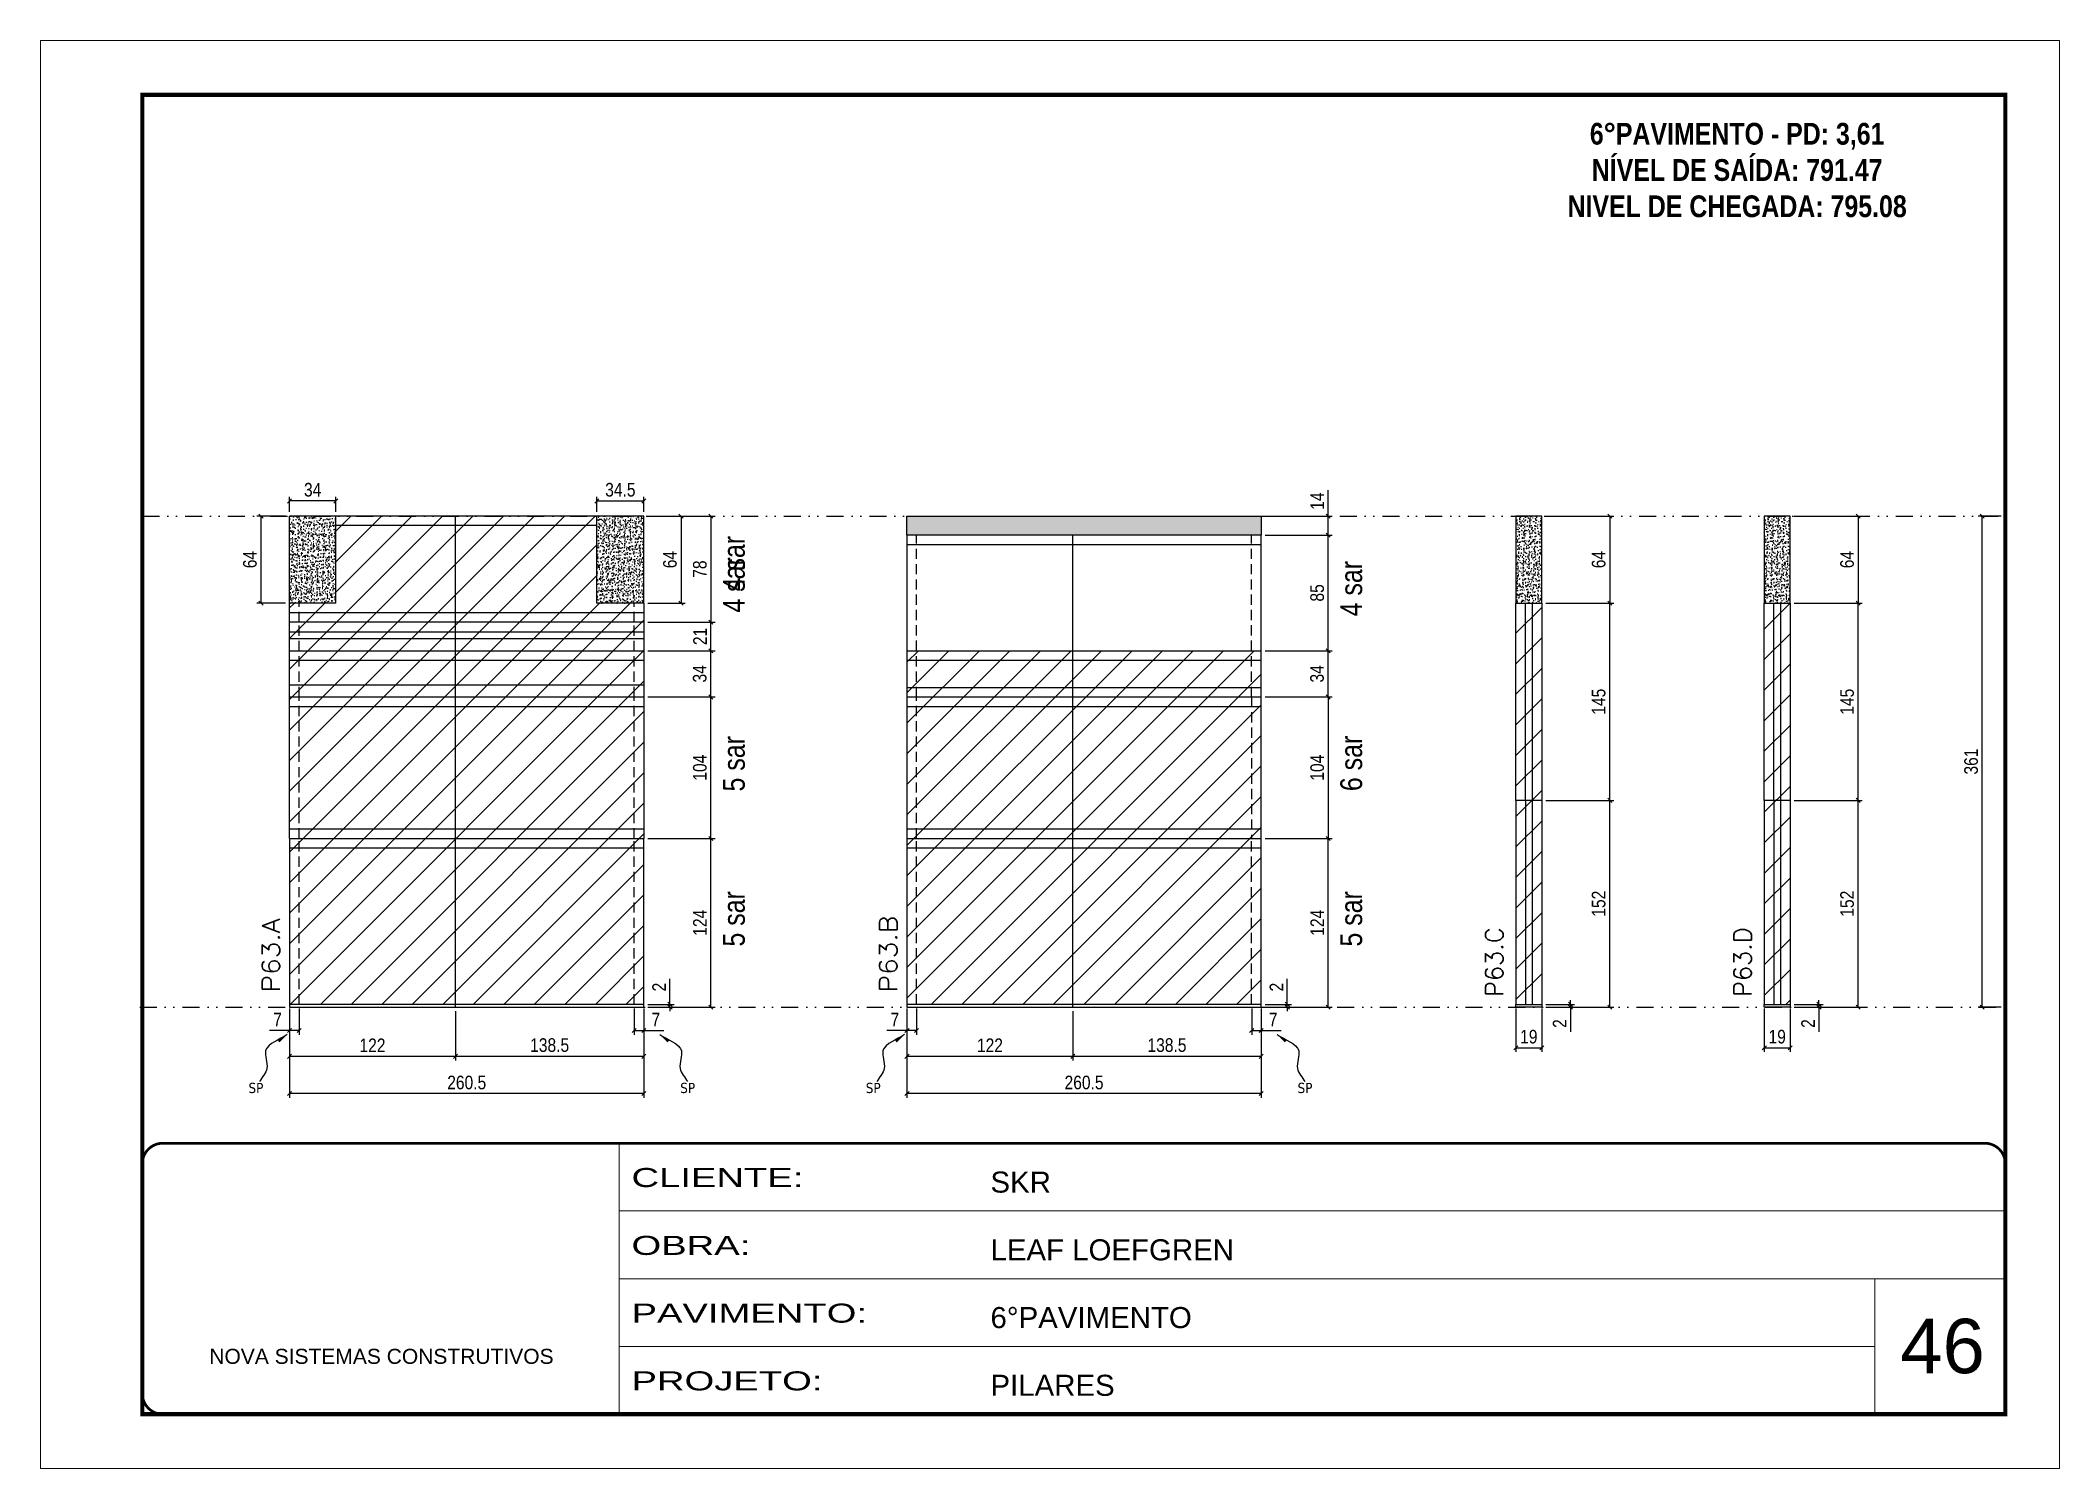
# Model space of a CAD drawing. Extents: x 14400 to 27878, y -21631 to 6985.
# Drawn here: x 15998 to 17483, y -6700 to -5650 of the extents above; entities that cross this region are included whole.
import ezdxf

# ---------------------------------------------------------------- set-up
doc = ezdxf.new("R2010")
doc.units = 0
for name, pattern in [('CONTINUO', [0]), ('DASHED', [0.75, 0.5, -0.25]), ('DIVIDE2', [0.625, 0.25, -0.125, 0, -0.125, 0, -0.125]), ('HIDDEN', [0.375, 0.25, -0.125])]:
    doc.linetypes.add(name, pattern=pattern)
for name, color, linetype, lineweight in [('CARIMBO', 255, 'Continuous', 9), ('Folhas', 255, 'Continuous', 9), ('Hachura', 251, 'Continuous', 9), ('SARRAFO DE PRESSAO', 251, 'DASHED', 9), ('Texto Seção', 7, 'Continuous', 15)]:
    doc.layers.add(name, color=color, linetype=linetype, lineweight=lineweight)
for name, color, linetype in [('COTA', 241, 'Continuous'), ('NOMENCLATURA', 7, 'Continuous'), ('Nível', 160, 'Continuous'), ('Painéis', 200, 'Continuous'), ('SARR_2.2x7', 40, 'Continuous'), ('Sarrafo de Pressão', 42, 'HIDDEN'), ('texto', 7, 'Continuous')]:
    doc.layers.add(name, color=color, linetype=linetype)
doc.styles.add('ARIAL', font='arial.ttf')
doc.styles.add('ARIAL_NARROW', font='ARIALN.TTF', dxfattribs={"height": 0.2})
doc.styles.add('COTA TECNICA', font='techl___.ttf', dxfattribs={"height": 10})
doc.styles.add('COTA TECNICA-50', font='techl___.ttf', dxfattribs={"height": 10})
doc.styles.add('REGUA-120', font='ROMANS.shx', dxfattribs={"height": 15})
doc.styles.add('ROMANC', font='techb___.ttf', dxfattribs={"height": 2.5})
doc.styles.get("Standard").update_dxf_attribs({"font": 'arial.ttf'})
doc.styles.add('Tecnologia', font='')
doc.styles.get('Tecnologia').set_extended_font_data('Forgotten Futurist')
doc.dimstyles.new('COTA PAINEL-50', dxfattribs={"dimtxt": 10, "dimasz": 3, "dimexe": 3, "dimexo": 3, "dimgap": 3, "dimtad": 1, "dimdec": 1, "dimzin": 12, "dimdsep": 46, "dimtxsty": 'COTA TECNICA-50', "dimblk1": 'OBLIQUE', "dimblk2": 'OBLIQUE', "dimsah": 1, "dimcen": 0.9, "dimclrd": 4, "dimclre": 4, "dimclrt": 240, "dimadec": 1, "dimazin": 3, "dimtfac": 1, "dimtdec": 1, "dimtmove": 0, "dimatfit": 3, "dimfxl": 1, "dimtolj": 1, "dimtzin": 12, "dimarcsym": 0})
doc.dimstyles.new('PAINEL', dxfattribs={"dimtxt": 10, "dimasz": 3, "dimexe": 3, "dimexo": 3, "dimgap": 3, "dimtad": 1, "dimdec": 1, "dimzin": 12, "dimdsep": 46, "dimtxsty": 'COTA TECNICA', "dimblk1": 'OBLIQUE', "dimblk2": 'OBLIQUE', "dimsah": 1, "dimcen": 0.9, "dimclrd": 4, "dimclre": 4, "dimclrt": 240, "dimadec": 1, "dimazin": 3, "dimtfac": 1, "dimtdec": 1, "dimtmove": 0, "dimatfit": 3, "dimfxl": 1, "dimtolj": 1, "dimtzin": 12, "dimarcsym": 0})
doc.dimstyles.get("Standard").update_dxf_attribs({"dimtxt": 0.18, "dimasz": 0.18, "dimexe": 0.18, "dimexo": 0.0625, "dimgap": 0.09, "dimtad": 0, "dimtih": 1, "dimtoh": 1, "dimdec": 4, "dimzin": 0, "dimdsep": 46, "dimtxsty": 'Standard', "dimcen": 0.09, "dimadec": 0, "dimazin": 0, "dimtfac": 1, "dimtdec": 4, "dimtofl": 0, "dimtmove": 0, "dimatfit": 3, "dimfxl": 1, "dimtolj": 1, "dimtzin": 0, "dimarcsym": 0})

msp = doc.modelspace()

# ---------------------------------------------------------------- texts
at = {"layer": 'CARIMBO', "style": 'ARIAL'}
msp.add_text('46', height=40, dxfattribs=at).set_placement((17366.33, -6629.46))
at = {"layer": 'NOMENCLATURA', "style": 'ARIAL_NARROW'}
for s, p in [('4 sar', (16516.49, -6054.63)), ('4 sar', (16516.49, -6070.3)), ('4 sar', (16970.49, -6073.04)), ('5 sar', (16516.49, -6201.8)), ('6 sar', (16970.49, -6201.54)), ('5 sar', (16516.49, -6315.8)), ('5 sar', (16970.49, -6315.8))]:
    msp.add_text(s, height=16, rotation=90, dxfattribs=at).set_placement(p)
at = {"layer": 'NOMENCLATURA', "color": 2, "insert": (17246.31, -5683.54), "char_height": 16, "attachment_point": 2, "style": 'ROMANC'}
msp.add_mtext_dynamic_manual_height_columns('\\P6°PAVIMENTO - PD: 3,61\\PNÍVEL DE SAÍDA: 791.47\\PNIVEL DE CHEGADA: 795.08', width=432.3511, gutter_width=1, heights=[0], dxfattribs=at)
at = {"layer": 'texto', "color": 0, "char_height": 7.5, "attachment_point": 5}
for insert in [(16156.97, -6419.81), (16474.49, -6419.81), (16610.97, -6419.81), (16928.5, -6419.81)]:
    msp.add_mtext('{\\fTahoma|b0|i0|c0|p34;\\C4;SP}', dxfattribs=dict(at, insert=insert))
at = {"layer": 'Texto Seção', "style": 'REGUA-120', "width": 1.1}
for s, p in [('P63.A', (16174.49, -6349.55)), ('P63.B', (16628.5, -6349.55))]:
    msp.add_text(s, height=13, rotation=90, dxfattribs=at).set_placement(p)
at = {"layer": 'Texto Seção', "char_height": 13, "width": 370.6998, "attachment_point": 7, "rotation": 90, "style": 'REGUA-120'}
for s, insert in [('P63.C', (17074.19, -6352.9)), ('P63.D', (17256.82, -6352.9))]:
    msp.add_mtext(s, dxfattribs=dict(at, insert=insert))

# ---------------------------------------------------------------- blocks, each defined once
blk = doc.blocks.new('9999999999')
at = {"color": 30, "linetype": 'CONTINUO'}
for p, q in [((98564.6, 34230.2), (98564.6, 34429.4)), ((98564.6, 34379.6), (99584, 34379.6)), ((98564.6, 34329.8), (99488, 34329.8)), ((99584, 34329.8), (99488, 34329.8)), ((99488, 34329.8), (99488, 34230.2)), ((98564.6, 34280), (99488, 34280))]:
    blk.add_line(p, q, dxfattribs=at)
at = {"color": 30, "linetype": 'CONTINUO', "const_width": 2}
blk.add_lwpolyline([(99584, 34230.2), (99584, 34414.4, 0.414214), (99569, 34429.4), (98229, 34429.4, 0.414214), (98214, 34414.4), (98214, 34245.2, 0.414214), (98229, 34230.2), (99584, 34230.2)], format="xyb", dxfattribs=at)
at = {"layer": 'Folhas'}
blk.add_lwpolyline([(98139, 34190.2), (99624, 34190.2), (99624, 35240.2), (98139, 35240.2)], close=True, dxfattribs=at)
at = {"layer": 'Folhas', "color": 30, "const_width": 3}
blk.add_lwpolyline([(98214, 34230.2), (99584, 34230.2), (99584, 35200.2), (98214, 35200.2)], close=True, dxfattribs=at)
at = {"color": 7, "linetype": 'Continuous', "ltscale": 5, "style": 'ARIAL'}
for s, height, p in [('SKR', 15.48, (98837.7, 34393.1)), ('LEAF LOEFGREN', 15.483, (98837.7, 34343.3)), ('6°PAVIMENTO', 15.483, (98837.7, 34293.5)), ('NOVA SISTEMAS CONSTRUTIVOS', 11.059, (98263.2, 34267.2)), ('PILARES', 15.48, (98837.7, 34243.7))]:
    blk.add_text(s, height=height, dxfattribs=at).set_placement(p)
at = {"layer": 'Folhas', "color": 7, "style": 'Tecnologia', "width": 1.5}
for s, p in [('CLIENTE:', (98573.7, 34397.2)), ('OBRA:', (98573.7, 34347.3)), ('PAVIMENTO:', (98573.7, 34297.5)), ('PROJETO:', (98573.7, 34247.7))]:
    blk.add_text(s, height=14, dxfattribs=at).set_placement(p)
blk = doc.blocks.new('_Oblique')
at = {"color": 0, "linetype": 'ByBlock', "lineweight": -2}
blk.add_line((-0.5, -0.5), (0.5, 0.5), dxfattribs=at)
blk = doc.blocks.new('*D3768')
at = {"layer": 'COTA', "color": 4, "lineweight": -2, "transparency": 16777216}
for p, q in [((16635.8, -6361.3), (16635.8, -6426.9)), ((16896.3, -6361.3), (16896.3, -6426.9)), ((16896.3, -6423.9), (16635.8, -6423.9))]:
    blk.add_line(p, q, dxfattribs=at)
at = {"layer": 'Defpoints', "color": 0, "transparency": 16777216}
for p in [(16635.8, -6358.3), (16896.3, -6358.3), (16635.8, -6423.9)]:
    blk.add_point(p, dxfattribs=at)
at = {"layer": 'COTA', "color": 4, "lineweight": -2, "transparency": 16777216, "xscale": 3, "yscale": 3, "zscale": 3, "rotation": 180}
blk.add_blockref('_Oblique', (16635.8, -6423.9), dxfattribs=at)
at = {"layer": 'COTA', "color": 4, "lineweight": -2, "transparency": 16777216, "xscale": 3, "yscale": 3, "zscale": 3}
blk.add_blockref('_Oblique', (16896.3, -6423.9), dxfattribs=at)
at = {"layer": 'COTA', "color": 240, "transparency": 16777216, "insert": (16766, -6415.8), "char_height": 10, "attachment_point": 5, "style": 'COTA TECNICA'}
blk.add_mtext('\\A1;260.5', dxfattribs=at)
blk = doc.blocks.new('*D3773')
at = {"layer": 'COTA', "color": 4, "lineweight": -2, "transparency": 16777216}
for p, q in [((16889.3, -6361.3), (16889.3, -6380.6)), ((16896.3, -6363.3), (16896.3, -6380.6)), ((16889.3, -6377.6), (16896.3, -6377.6)), ((16896.3, -6377.6), (16911, -6377.6))]:
    blk.add_line(p, q, dxfattribs=at)
at = {"layer": 'Defpoints', "color": 0, "transparency": 16777216}
for p in [(16889.3, -6358.3), (16896.3, -6360.3), (16896.3, -6377.6)]:
    blk.add_point(p, dxfattribs=at)
at = {"layer": 'COTA', "color": 4, "lineweight": -2, "transparency": 16777216, "xscale": 3, "yscale": 3, "zscale": 3, "rotation": 180}
blk.add_blockref('_Oblique', (16889.3, -6377.6), dxfattribs=at)
at = {"layer": 'COTA', "color": 4, "lineweight": -2, "transparency": 16777216, "xscale": 3, "yscale": 3, "zscale": 3}
blk.add_blockref('_Oblique', (16896.3, -6377.6), dxfattribs=at)
at = {"layer": 'COTA', "color": 240, "transparency": 16777216, "insert": (16905.1, -6369.5), "char_height": 10, "attachment_point": 5, "style": 'COTA TECNICA-50'}
blk.add_mtext('\\A1;7', dxfattribs=at)
blk = doc.blocks.new('*D3774')
at = {"layer": 'COTA', "color": 4, "lineweight": -2, "transparency": 16777216}
for p, q in [((16635.8, -6363.3), (16635.8, -6380.6)), ((16642.8, -6361.3), (16642.8, -6380.6)), ((16635.8, -6377.6), (16621, -6377.6)), ((16642.8, -6377.6), (16635.8, -6377.6))]:
    blk.add_line(p, q, dxfattribs=at)
at = {"layer": 'Defpoints', "color": 0, "transparency": 16777216}
for p in [(16635.8, -6360.3), (16642.8, -6358.3), (16635.8, -6377.6)]:
    blk.add_point(p, dxfattribs=at)
at = {"layer": 'COTA', "color": 4, "lineweight": -2, "transparency": 16777216, "xscale": 3, "yscale": 3, "zscale": 3, "rotation": 180}
blk.add_blockref('_Oblique', (16635.8, -6377.6), dxfattribs=at)
at = {"layer": 'COTA', "color": 4, "lineweight": -2, "transparency": 16777216, "xscale": 3, "yscale": 3, "zscale": 3}
blk.add_blockref('_Oblique', (16642.8, -6377.6), dxfattribs=at)
at = {"layer": 'COTA', "color": 240, "transparency": 16777216, "insert": (16626.9, -6369.5), "char_height": 10, "attachment_point": 5, "style": 'COTA TECNICA-50'}
blk.add_mtext('\\A1;7', dxfattribs=at)
blk = doc.blocks.new('*D3775')
at = {"layer": 'COTA', "color": 4, "lineweight": -2, "transparency": 16777216}
for p, q in [((16915.5, -6358.3), (16915.5, -6339.5)), ((16899.3, -6358.3), (16918.5, -6358.3)), ((16899.3, -6360.3), (16918.5, -6360.3)), ((16915.5, -6360.3), (16915.5, -6358.3)), ((16915.5, -6360.3), (16915.5, -6363.3))]:
    blk.add_line(p, q, dxfattribs=at)
at = {"layer": 'Defpoints', "color": 0, "transparency": 16777216}
for p in [(16896.3, -6358.3), (16896.3, -6360.3), (16915.5, -6360.3)]:
    blk.add_point(p, dxfattribs=at)
at = {"layer": 'COTA', "color": 4, "lineweight": -2, "transparency": 16777216, "xscale": 3, "yscale": 3, "zscale": 3}
for p, rotation in [((16915.5, -6358.3), 270), ((16915.5, -6360.3), 90)]:
    blk.add_blockref('_Oblique', p, dxfattribs=dict(at, rotation=rotation))
at = {"layer": 'COTA', "color": 240, "transparency": 16777216, "insert": (16907.5, -6345.6), "char_height": 10, "attachment_point": 5, "rotation": 90, "style": 'COTA TECNICA-50'}
blk.add_mtext('\\A1;2', dxfattribs=at)
blk = doc.blocks.new('*D3776')
at = {"layer": 'COTA', "color": 4, "linetype": 'ByBlock', "lineweight": -2, "transparency": 16777216}
for p, q in [((16899.3, -6236.3), (16948.6, -6236.3)), ((16945.6, -6360.3), (16945.6, -6236.3)), ((16899.3, -6360.3), (16948.6, -6360.3))]:
    blk.add_line(p, q, dxfattribs=at)
at = {"layer": 'Defpoints', "color": 0, "linetype": 'ByBlock', "transparency": 16777216}
for p in [(16896.3, -6236.3), (16945.6, -6236.3), (16896.3, -6360.3)]:
    blk.add_point(p, dxfattribs=at)
at = {"layer": 'COTA', "color": 4, "linetype": 'ByBlock', "lineweight": -2, "transparency": 16777216, "xscale": 3, "yscale": 3, "zscale": 3}
for p, rotation in [((16945.6, -6236.3), 90), ((16945.6, -6360.3), 270)]:
    blk.add_blockref('_Oblique', p, dxfattribs=dict(at, rotation=rotation))
at = {"layer": 'COTA', "color": 240, "linetype": 'ByBlock', "transparency": 16777216, "insert": (16937.5, -6298.3), "char_height": 10, "attachment_point": 5, "rotation": 90, "style": 'COTA TECNICA'}
blk.add_mtext('\\A1;124', dxfattribs=at)
blk = doc.blocks.new('*D3777')
at = {"layer": 'COTA', "color": 4, "lineweight": -2, "transparency": 16777216}
for p, q in [((16757.8, -6363.3), (16757.8, -6399.5)), ((16896.3, -6363.3), (16896.3, -6399.5)), ((16757.8, -6396.5), (16896.3, -6396.5))]:
    blk.add_line(p, q, dxfattribs=at)
at = {"layer": 'Defpoints', "color": 0, "transparency": 16777216}
for p in [(16757.8, -6360.3), (16896.3, -6360.3), (16896.3, -6396.5)]:
    blk.add_point(p, dxfattribs=at)
at = {"layer": 'COTA', "color": 4, "lineweight": -2, "transparency": 16777216, "xscale": 3, "yscale": 3, "zscale": 3, "rotation": 180}
blk.add_blockref('_Oblique', (16757.8, -6396.5), dxfattribs=at)
at = {"layer": 'COTA', "color": 4, "lineweight": -2, "transparency": 16777216, "xscale": 3, "yscale": 3, "zscale": 3}
blk.add_blockref('_Oblique', (16896.3, -6396.5), dxfattribs=at)
at = {"layer": 'COTA', "color": 240, "transparency": 16777216, "insert": (16827, -6388.3), "char_height": 10, "attachment_point": 5, "style": 'COTA TECNICA'}
blk.add_mtext('\\A1;138.5', dxfattribs=at)
blk = doc.blocks.new('*D3778')
at = {"layer": 'COTA', "color": 4, "lineweight": -2, "transparency": 16777216}
for p, q in [((16635.8, -6363.3), (16635.8, -6399.5)), ((16757.8, -6363.3), (16757.8, -6399.5)), ((16635.8, -6396.5), (16757.8, -6396.5))]:
    blk.add_line(p, q, dxfattribs=at)
at = {"layer": 'Defpoints', "color": 0, "transparency": 16777216}
for p in [(16635.8, -6360.3), (16757.8, -6360.3), (16757.8, -6396.5)]:
    blk.add_point(p, dxfattribs=at)
at = {"layer": 'COTA', "color": 4, "lineweight": -2, "transparency": 16777216, "xscale": 3, "yscale": 3, "zscale": 3, "rotation": 180}
blk.add_blockref('_Oblique', (16635.8, -6396.5), dxfattribs=at)
at = {"layer": 'COTA', "color": 4, "lineweight": -2, "transparency": 16777216, "xscale": 3, "yscale": 3, "zscale": 3}
blk.add_blockref('_Oblique', (16757.8, -6396.5), dxfattribs=at)
at = {"layer": 'COTA', "color": 240, "transparency": 16777216, "insert": (16696.8, -6388.4), "char_height": 10, "attachment_point": 5, "style": 'COTA TECNICA'}
blk.add_mtext('\\A1;122', dxfattribs=at)
blk = doc.blocks.new('*D3779')
at = {"layer": 'COTA', "color": 4, "lineweight": -2, "transparency": 16777216}
for p, q in [((17083.6, -6361.3), (17083.6, -6393.2)), ((17102.6, -6361.3), (17102.6, -6393.2)), ((17083.6, -6390.2), (17102.6, -6390.2))]:
    blk.add_line(p, q, dxfattribs=at)
at = {"layer": 'Defpoints', "color": 0, "transparency": 16777216}
for p in [(17083.6, -6358.3), (17102.6, -6358.3), (17102.6, -6390.2)]:
    blk.add_point(p, dxfattribs=at)
at = {"layer": 'COTA', "color": 4, "lineweight": -2, "transparency": 16777216, "xscale": 3, "yscale": 3, "zscale": 3, "rotation": 180}
blk.add_blockref('_Oblique', (17083.6, -6390.2), dxfattribs=at)
at = {"layer": 'COTA', "color": 4, "lineweight": -2, "transparency": 16777216, "xscale": 3, "yscale": 3, "zscale": 3}
blk.add_blockref('_Oblique', (17102.6, -6390.2), dxfattribs=at)
at = {"layer": 'COTA', "color": 240, "transparency": 16777216, "insert": (17093.1, -6382.1), "char_height": 10, "attachment_point": 5, "style": 'COTA TECNICA'}
blk.add_mtext('\\A1;19', dxfattribs=at)
blk = doc.blocks.new('*D3780')
at = {"layer": 'COTA', "color": 4, "lineweight": -2, "transparency": 16777216}
for p, q in [((17123.8, -6358.3), (17123.8, -6355.3)), ((17105.6, -6358.3), (17126.8, -6358.3)), ((17105.6, -6360.3), (17126.8, -6360.3)), ((17123.8, -6358.3), (17123.8, -6360.3)), ((17123.8, -6360.3), (17123.8, -6378.4))]:
    blk.add_line(p, q, dxfattribs=at)
at = {"layer": 'Defpoints', "color": 0, "transparency": 16777216}
for p in [(17102.6, -6358.3), (17102.6, -6360.3), (17123.8, -6358.3)]:
    blk.add_point(p, dxfattribs=at)
at = {"layer": 'COTA', "color": 4, "lineweight": -2, "transparency": 16777216, "xscale": 3, "yscale": 3, "zscale": 3}
for p, rotation in [((17123.8, -6358.3), 270), ((17123.8, -6360.3), 90)]:
    blk.add_blockref('_Oblique', p, dxfattribs=dict(at, rotation=rotation))
at = {"layer": 'COTA', "color": 240, "transparency": 16777216, "insert": (17115.8, -6372.4), "char_height": 10, "attachment_point": 5, "rotation": 90, "style": 'COTA TECNICA-50'}
blk.add_mtext('\\A1;2', dxfattribs=at)
blk = doc.blocks.new('*D3781')
at = {"layer": 'COTA', "color": 4, "linetype": 'ByBlock', "lineweight": -2, "transparency": 16777216}
for p, q in [((17105.6, -5999.3), (17155.6, -5999.3)), ((17152.6, -5999.3), (17152.6, -6063.3)), ((17105.6, -6063.3), (17155.6, -6063.3))]:
    blk.add_line(p, q, dxfattribs=at)
at = {"layer": 'Defpoints', "color": 0, "linetype": 'ByBlock', "transparency": 16777216}
for p in [(17102.6, -5999.3), (17102.6, -6063.3), (17152.6, -6063.3)]:
    blk.add_point(p, dxfattribs=at)
at = {"layer": 'COTA', "color": 4, "linetype": 'ByBlock', "lineweight": -2, "transparency": 16777216, "xscale": 3, "yscale": 3, "zscale": 3}
for p, rotation in [((17152.6, -5999.3), 90), ((17152.6, -6063.3), 270)]:
    blk.add_blockref('_Oblique', p, dxfattribs=dict(at, rotation=rotation))
at = {"layer": 'COTA', "color": 240, "linetype": 'ByBlock', "transparency": 16777216, "insert": (17144.5, -6031.3), "char_height": 10, "attachment_point": 5, "rotation": 90, "style": 'COTA TECNICA'}
blk.add_mtext('\\A1;64', dxfattribs=at)
blk = doc.blocks.new('*D3782')
at = {"layer": 'COTA', "color": 4, "lineweight": -2, "transparency": 16777216}
for p, q in [((17105.6, -6208.3), (17155.6, -6208.3)), ((17152.6, -6360.3), (17152.6, -6208.3)), ((17105.6, -6360.3), (17155.6, -6360.3))]:
    blk.add_line(p, q, dxfattribs=at)
at = {"layer": 'Defpoints', "color": 0, "transparency": 16777216}
for p in [(17102.6, -6208.3), (17152.6, -6208.3), (17102.6, -6360.3)]:
    blk.add_point(p, dxfattribs=at)
at = {"layer": 'COTA', "color": 4, "lineweight": -2, "transparency": 16777216, "xscale": 3, "yscale": 3, "zscale": 3}
for p, rotation in [((17152.6, -6208.3), 90), ((17152.6, -6360.3), 270)]:
    blk.add_blockref('_Oblique', p, dxfattribs=dict(at, rotation=rotation))
at = {"layer": 'COTA', "color": 240, "transparency": 16777216, "insert": (17144.5, -6284.3), "char_height": 10, "attachment_point": 5, "rotation": 90, "style": 'COTA TECNICA-50'}
blk.add_mtext('\\A1;152', dxfattribs=at)
blk = doc.blocks.new('*D3783')
at = {"layer": 'COTA', "color": 4, "lineweight": -2, "transparency": 16777216}
for p, q in [((16181.7, -6361.3), (16181.7, -6426.9)), ((16442.2, -6361.3), (16442.2, -6426.9)), ((16442.2, -6423.9), (16181.7, -6423.9))]:
    blk.add_line(p, q, dxfattribs=at)
at = {"layer": 'Defpoints', "color": 0, "transparency": 16777216}
for p in [(16181.7, -6358.3), (16442.2, -6358.3), (16181.7, -6423.9)]:
    blk.add_point(p, dxfattribs=at)
at = {"layer": 'COTA', "color": 4, "lineweight": -2, "transparency": 16777216, "xscale": 3, "yscale": 3, "zscale": 3, "rotation": 180}
blk.add_blockref('_Oblique', (16181.7, -6423.9), dxfattribs=at)
at = {"layer": 'COTA', "color": 4, "lineweight": -2, "transparency": 16777216, "xscale": 3, "yscale": 3, "zscale": 3}
blk.add_blockref('_Oblique', (16442.2, -6423.9), dxfattribs=at)
at = {"layer": 'COTA', "color": 240, "transparency": 16777216, "insert": (16312, -6415.8), "char_height": 10, "attachment_point": 5, "style": 'COTA TECNICA'}
blk.add_mtext('\\A1;260.5', dxfattribs=at)
blk = doc.blocks.new('*D3784')
at = {"layer": 'COTA', "color": 4, "lineweight": -2, "transparency": 16777216}
for p, q in [((16435.2, -6361.3), (16435.2, -6380.6)), ((16442.2, -6363.3), (16442.2, -6380.6)), ((16435.2, -6377.6), (16442.2, -6377.6)), ((16442.2, -6377.6), (16457, -6377.6))]:
    blk.add_line(p, q, dxfattribs=at)
at = {"layer": 'Defpoints', "color": 0, "transparency": 16777216}
for p in [(16435.2, -6358.3), (16442.2, -6360.3), (16442.2, -6377.6)]:
    blk.add_point(p, dxfattribs=at)
at = {"layer": 'COTA', "color": 4, "lineweight": -2, "transparency": 16777216, "xscale": 3, "yscale": 3, "zscale": 3, "rotation": 180}
blk.add_blockref('_Oblique', (16435.2, -6377.6), dxfattribs=at)
at = {"layer": 'COTA', "color": 4, "lineweight": -2, "transparency": 16777216, "xscale": 3, "yscale": 3, "zscale": 3}
blk.add_blockref('_Oblique', (16442.2, -6377.6), dxfattribs=at)
at = {"layer": 'COTA', "color": 240, "transparency": 16777216, "insert": (16451.1, -6369.5), "char_height": 10, "attachment_point": 5, "style": 'COTA TECNICA-50'}
blk.add_mtext('\\A1;7', dxfattribs=at)
blk = doc.blocks.new('*D3785')
at = {"layer": 'COTA', "color": 4, "lineweight": -2, "transparency": 16777216}
for p, q in [((16181.7, -6363.3), (16181.7, -6380.6)), ((16188.7, -6361.3), (16188.7, -6380.6)), ((16181.7, -6377.6), (16167, -6377.6)), ((16188.7, -6377.6), (16181.7, -6377.6))]:
    blk.add_line(p, q, dxfattribs=at)
at = {"layer": 'Defpoints', "color": 0, "transparency": 16777216}
for p in [(16181.7, -6360.3), (16188.7, -6358.3), (16181.7, -6377.6)]:
    blk.add_point(p, dxfattribs=at)
at = {"layer": 'COTA', "color": 4, "lineweight": -2, "transparency": 16777216, "xscale": 3, "yscale": 3, "zscale": 3, "rotation": 180}
blk.add_blockref('_Oblique', (16181.7, -6377.6), dxfattribs=at)
at = {"layer": 'COTA', "color": 4, "lineweight": -2, "transparency": 16777216, "xscale": 3, "yscale": 3, "zscale": 3}
blk.add_blockref('_Oblique', (16188.7, -6377.6), dxfattribs=at)
at = {"layer": 'COTA', "color": 240, "transparency": 16777216, "insert": (16172.9, -6369.5), "char_height": 10, "attachment_point": 5, "style": 'COTA TECNICA-50'}
blk.add_mtext('\\A1;7', dxfattribs=at)
blk = doc.blocks.new('*D3786')
at = {"layer": 'COTA', "color": 4, "lineweight": -2, "transparency": 16777216}
for p, q in [((16461.5, -6358.3), (16461.5, -6339.5)), ((16445.2, -6358.3), (16464.5, -6358.3)), ((16445.2, -6360.3), (16464.5, -6360.3)), ((16461.5, -6360.3), (16461.5, -6358.3)), ((16461.5, -6360.3), (16461.5, -6363.3))]:
    blk.add_line(p, q, dxfattribs=at)
at = {"layer": 'Defpoints', "color": 0, "transparency": 16777216}
for p in [(16442.2, -6358.3), (16442.2, -6360.3), (16461.5, -6360.3)]:
    blk.add_point(p, dxfattribs=at)
at = {"layer": 'COTA', "color": 4, "lineweight": -2, "transparency": 16777216, "xscale": 3, "yscale": 3, "zscale": 3}
for p, rotation in [((16461.5, -6358.3), 270), ((16461.5, -6360.3), 90)]:
    blk.add_blockref('_Oblique', p, dxfattribs=dict(at, rotation=rotation))
at = {"layer": 'COTA', "color": 240, "transparency": 16777216, "insert": (16453.5, -6345.6), "char_height": 10, "attachment_point": 5, "rotation": 90, "style": 'COTA TECNICA-50'}
blk.add_mtext('\\A1;2', dxfattribs=at)
blk = doc.blocks.new('*D3787')
at = {"layer": 'COTA', "color": 4, "lineweight": -2, "transparency": 16777216}
for p, q in [((16303.7, -6363.3), (16303.7, -6399.5)), ((16442.2, -6363.3), (16442.2, -6399.5)), ((16303.7, -6396.5), (16442.2, -6396.5))]:
    blk.add_line(p, q, dxfattribs=at)
at = {"layer": 'Defpoints', "color": 0, "transparency": 16777216}
for p in [(16303.7, -6360.3), (16442.2, -6360.3), (16442.2, -6396.5)]:
    blk.add_point(p, dxfattribs=at)
at = {"layer": 'COTA', "color": 4, "lineweight": -2, "transparency": 16777216, "xscale": 3, "yscale": 3, "zscale": 3, "rotation": 180}
blk.add_blockref('_Oblique', (16303.7, -6396.5), dxfattribs=at)
at = {"layer": 'COTA', "color": 4, "lineweight": -2, "transparency": 16777216, "xscale": 3, "yscale": 3, "zscale": 3}
blk.add_blockref('_Oblique', (16442.2, -6396.5), dxfattribs=at)
at = {"layer": 'COTA', "color": 240, "transparency": 16777216, "insert": (16373, -6388.3), "char_height": 10, "attachment_point": 5, "style": 'COTA TECNICA'}
blk.add_mtext('\\A1;138.5', dxfattribs=at)
blk = doc.blocks.new('*D3788')
at = {"layer": 'COTA', "color": 4, "lineweight": -2, "transparency": 16777216}
for p, q in [((16181.7, -6363.3), (16181.7, -6399.5)), ((16303.7, -6363.3), (16303.7, -6399.5)), ((16181.7, -6396.5), (16303.7, -6396.5))]:
    blk.add_line(p, q, dxfattribs=at)
at = {"layer": 'Defpoints', "color": 0, "transparency": 16777216}
for p in [(16181.7, -6360.3), (16303.7, -6360.3), (16303.7, -6396.5)]:
    blk.add_point(p, dxfattribs=at)
at = {"layer": 'COTA', "color": 4, "lineweight": -2, "transparency": 16777216, "xscale": 3, "yscale": 3, "zscale": 3, "rotation": 180}
blk.add_blockref('_Oblique', (16181.7, -6396.5), dxfattribs=at)
at = {"layer": 'COTA', "color": 4, "lineweight": -2, "transparency": 16777216, "xscale": 3, "yscale": 3, "zscale": 3}
blk.add_blockref('_Oblique', (16303.7, -6396.5), dxfattribs=at)
at = {"layer": 'COTA', "color": 240, "transparency": 16777216, "insert": (16242.7, -6388.4), "char_height": 10, "attachment_point": 5, "style": 'COTA TECNICA'}
blk.add_mtext('\\A1;122', dxfattribs=at)
blk = doc.blocks.new('*D3789')
at = {"layer": 'COTA', "color": 4, "lineweight": -2, "transparency": 16777216}
for p, q in [((16445.2, -6236.3), (16494.6, -6236.3)), ((16491.6, -6360.3), (16491.6, -6236.3)), ((16445.2, -6360.3), (16494.6, -6360.3))]:
    blk.add_line(p, q, dxfattribs=at)
at = {"layer": 'Defpoints', "color": 0, "transparency": 16777216}
for p in [(16442.2, -6236.3), (16491.6, -6236.3), (16442.2, -6360.3)]:
    blk.add_point(p, dxfattribs=at)
at = {"layer": 'COTA', "color": 4, "lineweight": -2, "transparency": 16777216, "xscale": 3, "yscale": 3, "zscale": 3}
for p, rotation in [((16491.6, -6236.3), 90), ((16491.6, -6360.3), 270)]:
    blk.add_blockref('_Oblique', p, dxfattribs=dict(at, rotation=rotation))
at = {"layer": 'COTA', "color": 240, "transparency": 16777216, "insert": (16483.5, -6298.3), "char_height": 10, "attachment_point": 5, "rotation": 90, "style": 'COTA TECNICA'}
blk.add_mtext('\\A1;124', dxfattribs=at)
blk = doc.blocks.new('*D3790')
at = {"layer": 'COTA', "color": 4, "lineweight": -2, "transparency": 16777216}
for p, q in [((17266.3, -6361.3), (17266.3, -6393.2)), ((17285.3, -6361.3), (17285.3, -6393.2)), ((17266.3, -6390.2), (17285.3, -6390.2))]:
    blk.add_line(p, q, dxfattribs=at)
at = {"layer": 'Defpoints', "color": 0, "transparency": 16777216}
for p in [(17266.3, -6358.3), (17285.3, -6358.3), (17285.3, -6390.2)]:
    blk.add_point(p, dxfattribs=at)
at = {"layer": 'COTA', "color": 4, "lineweight": -2, "transparency": 16777216, "xscale": 3, "yscale": 3, "zscale": 3, "rotation": 180}
blk.add_blockref('_Oblique', (17266.3, -6390.2), dxfattribs=at)
at = {"layer": 'COTA', "color": 4, "lineweight": -2, "transparency": 16777216, "xscale": 3, "yscale": 3, "zscale": 3}
blk.add_blockref('_Oblique', (17285.3, -6390.2), dxfattribs=at)
at = {"layer": 'COTA', "color": 240, "transparency": 16777216, "insert": (17275.8, -6382.1), "char_height": 10, "attachment_point": 5, "style": 'COTA TECNICA'}
blk.add_mtext('\\A1;19', dxfattribs=at)
blk = doc.blocks.new('*D3791')
at = {"layer": 'COTA', "color": 4, "lineweight": -2, "transparency": 16777216}
for p, q in [((17306.5, -6358.3), (17306.5, -6355.3)), ((17288.3, -6358.3), (17309.5, -6358.3)), ((17288.3, -6360.3), (17309.5, -6360.3)), ((17306.5, -6358.3), (17306.5, -6360.3)), ((17306.5, -6360.3), (17306.5, -6378.4))]:
    blk.add_line(p, q, dxfattribs=at)
at = {"layer": 'Defpoints', "color": 0, "transparency": 16777216}
for p in [(17285.3, -6358.3), (17285.3, -6360.3), (17306.5, -6358.3)]:
    blk.add_point(p, dxfattribs=at)
at = {"layer": 'COTA', "color": 4, "lineweight": -2, "transparency": 16777216, "xscale": 3, "yscale": 3, "zscale": 3}
for p, rotation in [((17306.5, -6358.3), 270), ((17306.5, -6360.3), 90)]:
    blk.add_blockref('_Oblique', p, dxfattribs=dict(at, rotation=rotation))
at = {"layer": 'COTA', "color": 240, "transparency": 16777216, "insert": (17298.5, -6372.4), "char_height": 10, "attachment_point": 5, "rotation": 90, "style": 'COTA TECNICA-50'}
blk.add_mtext('\\A1;2', dxfattribs=at)
blk = doc.blocks.new('*D3792')
at = {"layer": 'COTA', "color": 4, "lineweight": -2, "transparency": 16777216}
for p, q in [((17288.3, -6208.3), (17338.3, -6208.3)), ((17335.3, -6360.3), (17335.3, -6208.3)), ((17288.3, -6360.3), (17338.3, -6360.3))]:
    blk.add_line(p, q, dxfattribs=at)
at = {"layer": 'Defpoints', "color": 0, "transparency": 16777216}
for p in [(17285.3, -6208.3), (17335.3, -6208.3), (17285.3, -6360.3)]:
    blk.add_point(p, dxfattribs=at)
at = {"layer": 'COTA', "color": 4, "lineweight": -2, "transparency": 16777216, "xscale": 3, "yscale": 3, "zscale": 3}
for p, rotation in [((17335.3, -6208.3), 90), ((17335.3, -6360.3), 270)]:
    blk.add_blockref('_Oblique', p, dxfattribs=dict(at, rotation=rotation))
at = {"layer": 'COTA', "color": 240, "transparency": 16777216, "insert": (17327.2, -6284.3), "char_height": 10, "attachment_point": 5, "rotation": 90, "style": 'COTA TECNICA-50'}
blk.add_mtext('\\A1;152', dxfattribs=at)
blk = doc.blocks.new('*D3793')
at = {"layer": 'COTA', "color": 4, "lineweight": -2, "transparency": 16777216}
for p, q in [((16445.2, -6132.3), (16494.6, -6132.3)), ((16491.6, -6236.3), (16491.6, -6132.3)), ((16445.2, -6236.3), (16494.6, -6236.3))]:
    blk.add_line(p, q, dxfattribs=at)
at = {"layer": 'Defpoints', "color": 0, "transparency": 16777216}
for p in [(16442.2, -6132.3), (16491.6, -6132.3), (16442.2, -6236.3)]:
    blk.add_point(p, dxfattribs=at)
at = {"layer": 'COTA', "color": 4, "lineweight": -2, "transparency": 16777216, "xscale": 3, "yscale": 3, "zscale": 3}
for p, rotation in [((16491.6, -6132.3), 90), ((16491.6, -6236.3), 270)]:
    blk.add_blockref('_Oblique', p, dxfattribs=dict(at, rotation=rotation))
at = {"layer": 'COTA', "color": 240, "transparency": 16777216, "insert": (16483.5, -6184.3), "char_height": 10, "attachment_point": 5, "rotation": 90, "style": 'COTA TECNICA'}
blk.add_mtext('\\A1;104', dxfattribs=at)
blk = doc.blocks.new('*D3794')
at = {"layer": 'COTA', "color": 4, "lineweight": -2, "transparency": 16777216}
for p, q in [((16445.2, -5999.3), (16494.6, -5999.3)), ((16491.6, -5999.3), (16491.6, -6077.3)), ((16445.2, -6077.3), (16494.6, -6077.3))]:
    blk.add_line(p, q, dxfattribs=at)
at = {"layer": 'Defpoints', "color": 0, "transparency": 16777216}
for p in [(16442.2, -5999.3), (16442.2, -6077.3), (16491.6, -6077.3)]:
    blk.add_point(p, dxfattribs=at)
at = {"layer": 'COTA', "color": 4, "lineweight": -2, "transparency": 16777216, "xscale": 3, "yscale": 3, "zscale": 3}
for p, rotation in [((16491.6, -5999.3), 90), ((16491.6, -6077.3), 270)]:
    blk.add_blockref('_Oblique', p, dxfattribs=dict(at, rotation=rotation))
at = {"layer": 'COTA', "color": 240, "transparency": 16777216, "insert": (16483.5, -6038.3), "char_height": 10, "attachment_point": 5, "rotation": 90, "style": 'COTA TECNICA'}
blk.add_mtext('\\A1;78', dxfattribs=at)
blk = doc.blocks.new('*D3795')
at = {"layer": 'COTA', "color": 4, "lineweight": -2, "transparency": 16777216}
for p, q in [((16181.7, -5996.3), (16181.7, -5985.2)), ((16215.7, -5988.2), (16181.7, -5988.2)), ((16215.7, -5996.3), (16215.7, -5985.2))]:
    blk.add_line(p, q, dxfattribs=at)
at = {"layer": 'Defpoints', "color": 0, "transparency": 16777216}
for p in [(16181.7, -5988.2), (16181.7, -5999.3), (16215.7, -5999.3)]:
    blk.add_point(p, dxfattribs=at)
at = {"layer": 'COTA', "color": 4, "lineweight": -2, "transparency": 16777216, "xscale": 3, "yscale": 3, "zscale": 3, "rotation": 180}
blk.add_blockref('_Oblique', (16181.7, -5988.2), dxfattribs=at)
at = {"layer": 'COTA', "color": 4, "lineweight": -2, "transparency": 16777216, "xscale": 3, "yscale": 3, "zscale": 3}
blk.add_blockref('_Oblique', (16215.7, -5988.2), dxfattribs=at)
at = {"layer": 'COTA', "color": 240, "transparency": 16777216, "insert": (16198.7, -5980), "char_height": 10, "attachment_point": 5, "style": 'COTA TECNICA'}
blk.add_mtext('\\A1;34', dxfattribs=at)
blk = doc.blocks.new('*D3796')
at = {"layer": 'COTA', "color": 4, "lineweight": -2, "transparency": 16777216}
for p, q in [((16407.7, -5996.3), (16407.7, -5985.2)), ((16407.7, -5988.2), (16442.2, -5988.2)), ((16442.2, -5996.3), (16442.2, -5985.2))]:
    blk.add_line(p, q, dxfattribs=at)
at = {"layer": 'Defpoints', "color": 0, "transparency": 16777216}
for p in [(16407.7, -5999.3), (16442.2, -5988.2), (16442.2, -5999.3)]:
    blk.add_point(p, dxfattribs=at)
at = {"layer": 'COTA', "color": 4, "lineweight": -2, "transparency": 16777216, "xscale": 3, "yscale": 3, "zscale": 3, "rotation": 180}
blk.add_blockref('_Oblique', (16407.7, -5988.2), dxfattribs=at)
at = {"layer": 'COTA', "color": 4, "lineweight": -2, "transparency": 16777216, "xscale": 3, "yscale": 3, "zscale": 3}
blk.add_blockref('_Oblique', (16442.2, -5988.2), dxfattribs=at)
at = {"layer": 'COTA', "color": 240, "transparency": 16777216, "insert": (16425, -5980), "char_height": 10, "attachment_point": 5, "style": 'COTA TECNICA'}
blk.add_mtext('\\A1;34.5', dxfattribs=at)
blk = doc.blocks.new('*D3797')
at = {"layer": 'COTA', "color": 4, "lineweight": -2, "transparency": 16777216}
for p, q in [((16178.7, -5999.3), (16157.7, -5999.3)), ((16160.7, -5999.3), (16160.7, -6063.3)), ((16178.7, -6063.3), (16157.7, -6063.3))]:
    blk.add_line(p, q, dxfattribs=at)
at = {"layer": 'Defpoints', "color": 0, "transparency": 16777216}
for p in [(16181.7, -5999.3), (16160.7, -6063.3), (16181.7, -6063.3)]:
    blk.add_point(p, dxfattribs=at)
at = {"layer": 'COTA', "color": 4, "lineweight": -2, "transparency": 16777216, "xscale": 3, "yscale": 3, "zscale": 3}
for p, rotation in [((16160.7, -5999.3), 90), ((16160.7, -6063.3), 270)]:
    blk.add_blockref('_Oblique', p, dxfattribs=dict(at, rotation=rotation))
at = {"layer": 'COTA', "color": 240, "transparency": 16777216, "insert": (16152.6, -6031.3), "char_height": 10, "attachment_point": 5, "rotation": 90, "style": 'COTA TECNICA'}
blk.add_mtext('\\A1;64', dxfattribs=at)
blk = doc.blocks.new('*D3769')
at = {"layer": 'COTA', "color": 4, "lineweight": -2, "transparency": 16777216}
for p, q in [((16445.2, -5999.3), (16472.6, -5999.3)), ((16469.6, -5999.3), (16469.6, -6063.3)), ((16445.2, -6063.3), (16472.6, -6063.3))]:
    blk.add_line(p, q, dxfattribs=at)
at = {"layer": 'Defpoints', "color": 0, "transparency": 16777216}
for p in [(16442.2, -5999.3), (16442.2, -6063.3), (16469.6, -6063.3)]:
    blk.add_point(p, dxfattribs=at)
at = {"layer": 'COTA', "color": 4, "lineweight": -2, "transparency": 16777216, "xscale": 3, "yscale": 3, "zscale": 3}
for p, rotation in [((16469.6, -5999.3), 90), ((16469.6, -6063.3), 270)]:
    blk.add_blockref('_Oblique', p, dxfattribs=dict(at, rotation=rotation))
at = {"layer": 'COTA', "color": 240, "transparency": 16777216, "insert": (16461.5, -6031.3), "char_height": 10, "attachment_point": 5, "rotation": 90, "style": 'COTA TECNICA'}
blk.add_mtext('\\A1;64', dxfattribs=at)
blk = doc.blocks.new('*D3770')
at = {"layer": 'COTA', "color": 4, "lineweight": -2, "transparency": 16777216}
for p, q in [((16899.3, -6132.3), (16948.6, -6132.3)), ((16945.6, -6132.3), (16945.6, -6236.3)), ((16899.3, -6236.3), (16948.6, -6236.3))]:
    blk.add_line(p, q, dxfattribs=at)
at = {"layer": 'Defpoints', "color": 0, "transparency": 16777216}
for p in [(16896.3, -6132.3), (16896.3, -6236.3), (16945.6, -6236.3)]:
    blk.add_point(p, dxfattribs=at)
at = {"layer": 'COTA', "color": 4, "lineweight": -2, "transparency": 16777216, "xscale": 3, "yscale": 3, "zscale": 3}
for p, rotation in [((16945.6, -6132.3), 90), ((16945.6, -6236.3), 270)]:
    blk.add_blockref('_Oblique', p, dxfattribs=dict(at, rotation=rotation))
at = {"layer": 'COTA', "color": 240, "transparency": 16777216, "insert": (16937.5, -6184.3), "char_height": 10, "attachment_point": 5, "rotation": 90, "style": 'COTA TECNICA'}
blk.add_mtext('\\A1;104', dxfattribs=at)
blk = doc.blocks.new('*D3771')
at = {"layer": 'COTA', "color": 4, "lineweight": -2, "transparency": 16777216}
for p, q in [((17105.6, -6063.3), (17155.6, -6063.3)), ((17152.6, -6208.3), (17152.6, -6063.3)), ((17105.6, -6208.3), (17155.6, -6208.3))]:
    blk.add_line(p, q, dxfattribs=at)
at = {"layer": 'Defpoints', "color": 0, "transparency": 16777216}
for p in [(17102.6, -6063.3), (17152.6, -6063.3), (17102.6, -6208.3)]:
    blk.add_point(p, dxfattribs=at)
at = {"layer": 'COTA', "color": 4, "lineweight": -2, "transparency": 16777216, "xscale": 3, "yscale": 3, "zscale": 3}
for p, rotation in [((17152.6, -6063.3), 90), ((17152.6, -6208.3), 270)]:
    blk.add_blockref('_Oblique', p, dxfattribs=dict(at, rotation=rotation))
at = {"layer": 'COTA', "color": 240, "transparency": 16777216, "insert": (17144.5, -6135.8), "char_height": 10, "attachment_point": 5, "rotation": 90, "style": 'COTA TECNICA'}
blk.add_mtext('\\A1;145', dxfattribs=at)
blk = doc.blocks.new('*D3772')
at = {"layer": 'COTA', "color": 4, "lineweight": -2, "transparency": 16777216}
for p, q in [((17288.3, -6063.3), (17338.3, -6063.3)), ((17335.3, -6208.3), (17335.3, -6063.3)), ((17288.3, -6208.3), (17338.3, -6208.3))]:
    blk.add_line(p, q, dxfattribs=at)
at = {"layer": 'Defpoints', "color": 0, "transparency": 16777216}
for p in [(17285.3, -6063.3), (17335.3, -6063.3), (17285.3, -6208.3)]:
    blk.add_point(p, dxfattribs=at)
at = {"layer": 'COTA', "color": 4, "lineweight": -2, "transparency": 16777216, "xscale": 3, "yscale": 3, "zscale": 3}
for p, rotation in [((17335.3, -6063.3), 90), ((17335.3, -6208.3), 270)]:
    blk.add_blockref('_Oblique', p, dxfattribs=dict(at, rotation=rotation))
at = {"layer": 'COTA', "color": 240, "transparency": 16777216, "insert": (17327.2, -6135.8), "char_height": 10, "attachment_point": 5, "rotation": 90, "style": 'COTA TECNICA'}
blk.add_mtext('\\A1;145', dxfattribs=at)
blk = doc.blocks.new('*D3799')
at = {"layer": 'COTA', "color": 4, "lineweight": -2, "transparency": 16777216}
for p, q in [((16445.2, -6077.3), (16494.6, -6077.3)), ((16491.6, -6098.3), (16491.6, -6077.3)), ((16445.2, -6098.3), (16494.6, -6098.3))]:
    blk.add_line(p, q, dxfattribs=at)
at = {"layer": 'Defpoints', "color": 0, "transparency": 16777216}
for p in [(16442.2, -6077.3), (16491.6, -6077.3), (16442.2, -6098.3)]:
    blk.add_point(p, dxfattribs=at)
at = {"layer": 'COTA', "color": 4, "lineweight": -2, "transparency": 16777216, "xscale": 3, "yscale": 3, "zscale": 3}
for p, rotation in [((16491.6, -6077.3), 90), ((16491.6, -6098.3), 270)]:
    blk.add_blockref('_Oblique', p, dxfattribs=dict(at, rotation=rotation))
at = {"layer": 'COTA', "color": 240, "transparency": 16777216, "insert": (16483.6, -6087.8), "char_height": 10, "attachment_point": 5, "rotation": 90, "style": 'COTA TECNICA'}
blk.add_mtext('\\A1;21', dxfattribs=at)
blk = doc.blocks.new('*D3798')
at = {"layer": 'COTA', "color": 4, "linetype": 'ByBlock', "lineweight": -2, "transparency": 16777216}
for p, q in [((17288.3, -5999.3), (17338.3, -5999.3)), ((17335.3, -5999.3), (17335.3, -6063.3)), ((17288.3, -6063.3), (17338.3, -6063.3))]:
    blk.add_line(p, q, dxfattribs=at)
at = {"layer": 'Defpoints', "color": 0, "linetype": 'ByBlock', "transparency": 16777216}
for p in [(17285.3, -5999.3), (17285.3, -6063.3), (17335.3, -6063.3)]:
    blk.add_point(p, dxfattribs=at)
at = {"layer": 'COTA', "color": 4, "linetype": 'ByBlock', "lineweight": -2, "transparency": 16777216, "xscale": 3, "yscale": 3, "zscale": 3}
for p, rotation in [((17335.3, -5999.3), 90), ((17335.3, -6063.3), 270)]:
    blk.add_blockref('_Oblique', p, dxfattribs=dict(at, rotation=rotation))
at = {"layer": 'COTA', "color": 240, "linetype": 'ByBlock', "transparency": 16777216, "insert": (17327.2, -6031.3), "char_height": 10, "attachment_point": 5, "rotation": 90, "style": 'COTA TECNICA'}
blk.add_mtext('\\A1;64', dxfattribs=at)
blk = doc.blocks.new('*D3800')
at = {"layer": 'COTA', "color": 4, "lineweight": -2, "transparency": 16777216}
for p, q in [((16445.2, -6098.3), (16494.6, -6098.3)), ((16491.6, -6132.3), (16491.6, -6098.3)), ((16445.2, -6132.3), (16494.6, -6132.3))]:
    blk.add_line(p, q, dxfattribs=at)
at = {"layer": 'Defpoints', "color": 0, "transparency": 16777216}
for p in [(16442.2, -6098.3), (16491.6, -6098.3), (16442.2, -6132.3)]:
    blk.add_point(p, dxfattribs=at)
at = {"layer": 'COTA', "color": 4, "lineweight": -2, "transparency": 16777216, "xscale": 3, "yscale": 3, "zscale": 3}
for p, rotation in [((16491.6, -6098.3), 90), ((16491.6, -6132.3), 270)]:
    blk.add_blockref('_Oblique', p, dxfattribs=dict(at, rotation=rotation))
at = {"layer": 'COTA', "color": 240, "transparency": 16777216, "insert": (16483.4, -6115.3), "char_height": 10, "attachment_point": 5, "rotation": 90, "style": 'COTA TECNICA'}
blk.add_mtext('\\A1;34', dxfattribs=at)
blk = doc.blocks.new('*D3801')
at = {"layer": 'COTA', "color": 4, "lineweight": -2, "transparency": 16777216}
for p, q in [((16899.3, -6098.3), (16948.6, -6098.3)), ((16945.6, -6132.3), (16945.6, -6098.3)), ((16899.3, -6132.3), (16948.6, -6132.3))]:
    blk.add_line(p, q, dxfattribs=at)
at = {"layer": 'Defpoints', "color": 0, "transparency": 16777216}
for p in [(16896.3, -6098.3), (16945.6, -6098.3), (16896.3, -6132.3)]:
    blk.add_point(p, dxfattribs=at)
at = {"layer": 'COTA', "color": 4, "lineweight": -2, "transparency": 16777216, "xscale": 3, "yscale": 3, "zscale": 3}
for p, rotation in [((16945.6, -6098.3), 90), ((16945.6, -6132.3), 270)]:
    blk.add_blockref('_Oblique', p, dxfattribs=dict(at, rotation=rotation))
at = {"layer": 'COTA', "color": 240, "transparency": 16777216, "insert": (16937.4, -6115.3), "char_height": 10, "attachment_point": 5, "rotation": 90, "style": 'COTA TECNICA'}
blk.add_mtext('\\A1;34', dxfattribs=at)
blk = doc.blocks.new('*D3802')
at = {"layer": 'COTA', "color": 4, "lineweight": -2, "transparency": 16777216}
for p, q in [((17440.5, -5999.3), (17423.6, -5999.3)), ((17426.6, -6360.3), (17426.6, -5999.3)), ((17440.5, -6360.3), (17423.6, -6360.3))]:
    blk.add_line(p, q, dxfattribs=at)
at = {"layer": 'Defpoints', "color": 0, "transparency": 16777216}
for p in [(17426.6, -5999.3), (17443.5, -5999.3), (17443.5, -6360.3)]:
    blk.add_point(p, dxfattribs=at)
at = {"layer": 'COTA', "color": 4, "lineweight": -2, "transparency": 16777216, "xscale": 3, "yscale": 3, "zscale": 3}
for p, rotation in [((17426.6, -5999.3), 90), ((17426.6, -6360.3), 270)]:
    blk.add_blockref('_Oblique', p, dxfattribs=dict(at, rotation=rotation))
at = {"layer": 'COTA', "color": 240, "transparency": 16777216, "insert": (17418.4, -6179.8), "char_height": 10, "attachment_point": 5, "rotation": 90, "style": 'COTA TECNICA'}
blk.add_mtext('\\A1;361', dxfattribs=at)
blk = doc.blocks.new('*D3803')
at = {"layer": 'COTA', "color": 4, "lineweight": -2, "transparency": 16777216}
for p, q in [((16899.3, -6013.3), (16948.6, -6013.3)), ((16945.6, -6098.3), (16945.6, -6013.3)), ((16899.3, -6098.3), (16948.6, -6098.3))]:
    blk.add_line(p, q, dxfattribs=at)
at = {"layer": 'Defpoints', "color": 0, "transparency": 16777216}
for p in [(16896.3, -6013.3), (16945.6, -6013.3), (16896.3, -6098.3)]:
    blk.add_point(p, dxfattribs=at)
at = {"layer": 'COTA', "color": 4, "lineweight": -2, "transparency": 16777216, "xscale": 3, "yscale": 3, "zscale": 3}
for p, rotation in [((16945.6, -6013.3), 90), ((16945.6, -6098.3), 270)]:
    blk.add_blockref('_Oblique', p, dxfattribs=dict(at, rotation=rotation))
at = {"layer": 'COTA', "color": 240, "transparency": 16777216, "insert": (16937.5, -6055.8), "char_height": 10, "attachment_point": 5, "rotation": 90, "style": 'COTA TECNICA'}
blk.add_mtext('\\A1;85', dxfattribs=at)
blk = doc.blocks.new('*D3804')
at = {"layer": 'COTA', "color": 4, "lineweight": -2, "transparency": 16777216}
for p, q in [((16945.6, -5999.3), (16945.6, -5980.2)), ((16899.3, -5999.3), (16948.6, -5999.3)), ((16945.6, -6013.3), (16945.6, -5999.3)), ((16899.3, -6013.3), (16948.6, -6013.3))]:
    blk.add_line(p, q, dxfattribs=at)
at = {"layer": 'Defpoints', "color": 0, "transparency": 16777216}
for p in [(16896.3, -5999.3), (16945.6, -5999.3), (16896.3, -6013.3)]:
    blk.add_point(p, dxfattribs=at)
at = {"layer": 'COTA', "color": 4, "lineweight": -2, "transparency": 16777216, "xscale": 3, "yscale": 3, "zscale": 3}
for p, rotation in [((16945.6, -5999.3), 90), ((16945.6, -6013.3), 270)]:
    blk.add_blockref('_Oblique', p, dxfattribs=dict(at, rotation=rotation))
at = {"layer": 'COTA', "color": 240, "transparency": 16777216, "insert": (16937.5, -5988.3), "char_height": 10, "attachment_point": 5, "rotation": 90, "style": 'COTA TECNICA'}
blk.add_mtext('\\A1;14', dxfattribs=at)

# ---------------------------------------------------------------- dimensions: what is measured, and where the dimension line sits
at = {"layer": 'COTA'}
for base, p1, p2, dimstyle, picture, middle in [((16181.74, -5988.19), (16215.74, -5999.32), (16181.74, -5999.32), 'PAINEL', '*D3795', (16198.74, -5979.97)), ((16442.24, -5988.19), (16407.74, -5999.32), (16442.24, -5999.32), 'PAINEL', '*D3796', (16424.99, -5979.97)), ((16303.74, -6396.5), (16181.74, -6360.32), (16303.74, -6360.32), 'PAINEL', '*D3788', (16242.74, -6388.44)), ((16442.24, -6377.56), (16435.24, -6358.32), (16442.24, -6360.32), 'COTA PAINEL-50', '*D3784', (16451.11, -6369.48)), ((16757.75, -6396.5), (16635.75, -6360.32), (16757.75, -6360.32), 'PAINEL', '*D3778', (16696.75, -6388.44)), ((16896.25, -6377.56), (16889.25, -6358.32), (16896.25, -6360.32), 'COTA PAINEL-50', '*D3773', (16905.12, -6369.48))]:
    dim = msp.add_linear_dim(base=base, p1=p1, p2=p2, dimstyle=dimstyle, dxfattribs=at)
    dim.commit()
    dim.dimension.update_dxf_attribs({"geometry": picture, "text_midpoint": middle})
for base, p1, p2, angle, dimstyle, picture, middle in [((16945.62, -5999.32), (16896.25, -6013.32), (16896.25, -5999.32), 90, 'PAINEL', '*D3804', (16937.55, -5988.26)), ((16160.75, -6063.32), (16181.74, -5999.32), (16181.74, -6063.32), 90, 'PAINEL', '*D3797', (16152.64, -6031.32)), ((16491.61, -6077.32), (16442.24, -5999.32), (16442.24, -6077.32), 90, 'PAINEL', '*D3794', (16483.51, -6038.32)), ((16469.64, -6063.32), (16442.24, -5999.32), (16442.24, -6063.32), 90, 'PAINEL', '*D3769', (16461.54, -6031.32)), ((17426.63, -5999.32), (17443.47, -6360.32), (17443.47, -5999.32), 90, 'PAINEL', '*D3802', (17418.41, -6179.82)), ((16945.62, -6013.32), (16896.25, -6098.32), (16896.25, -6013.32), 90, 'PAINEL', '*D3803', (16937.49, -6055.82)), ((17152.63, -6063.32), (17102.64, -6208.32), (17102.64, -6063.32), 90, 'PAINEL', '*D3771', (17144.52, -6135.82)), ((17335.26, -6063.32), (17285.27, -6208.32), (17285.27, -6063.32), 90, 'PAINEL', '*D3772', (17327.15, -6135.82)), ((16491.61, -6077.32), (16442.24, -6098.32), (16442.24, -6077.32), 90, 'PAINEL', '*D3799', (16483.55, -6087.82)), ((16491.61, -6098.32), (16442.24, -6132.32), (16442.24, -6098.32), 90, 'PAINEL', '*D3800', (16483.39, -6115.32)), ((16945.62, -6098.32), (16896.25, -6132.32), (16896.25, -6098.32), 90, 'PAINEL', '*D3801', (16937.4, -6115.32)), ((16491.61, -6132.32), (16442.24, -6236.32), (16442.24, -6132.32), 90, 'PAINEL', '*D3793', (16483.51, -6184.32)), ((16945.62, -6236.32), (16896.25, -6132.32), (16896.25, -6236.32), 90, 'PAINEL', '*D3770', (16937.52, -6184.32)), ((17152.63, -6208.32), (17102.64, -6360.32), (17102.64, -6208.32), 90, 'COTA PAINEL-50', '*D3782', (17144.52, -6284.32)), ((17335.26, -6208.32), (17285.27, -6360.32), (17285.27, -6208.32), 90, 'COTA PAINEL-50', '*D3792', (17327.15, -6284.32)), ((16491.61, -6236.32), (16442.24, -6360.32), (16442.24, -6236.32), 90, 'PAINEL', '*D3789', (16483.54, -6298.32)), ((16181.74, -6377.56), (16188.74, -6358.32), (16181.74, -6360.32), 180, 'COTA PAINEL-50', '*D3785', (16172.88, -6369.48)), ((16635.75, -6377.56), (16642.75, -6358.32), (16635.75, -6360.32), 180, 'COTA PAINEL-50', '*D3774', (16626.89, -6369.48))]:
    dim = msp.add_linear_dim(base=base, p1=p1, p2=p2, angle=angle, dimstyle=dimstyle, dxfattribs=at)
    dim.commit()
    dim.dimension.update_dxf_attribs({"geometry": picture, "text_midpoint": middle})
at = {"layer": 'COTA', "linetype": 'ByBlock'}
for base, p1, p2, picture, middle in [((17152.63, -6063.32), (17102.64, -5999.32), (17102.64, -6063.32), '*D3781', (17144.52, -6031.32)), ((17335.26, -6063.32), (17285.27, -5999.32), (17285.27, -6063.32), '*D3798', (17327.16, -6031.32))]:
    dim = msp.add_linear_dim(base=base, p1=p1, p2=p2, angle=90, dimstyle='PAINEL', dxfattribs=at)
    dim.commit()
    dim.dimension.update_dxf_attribs({"geometry": picture, "text_midpoint": middle})
dim = msp.add_aligned_dim(p1=(16896.25, -6360.32), p2=(16896.25, -6236.32), distance=-49.37, dimstyle='PAINEL', dxfattribs=at)
dim.commit()
dim.dimension.update_dxf_attribs({"geometry": '*D3776', "text_midpoint": (16937.55, -6298.32)})
at = {"layer": 'COTA'}
for base, p1, p2, picture, middle in [((16461.5, -6360.32), (16442.24, -6358.32), (16442.24, -6360.32), '*D3786', (16461.5, -6345.57)), ((16915.51, -6360.32), (16896.25, -6358.32), (16896.25, -6360.32), '*D3775', (16915.51, -6345.57)), ((17123.83, -6358.32), (17102.64, -6360.32), (17102.64, -6358.32), '*D3780', (17123.83, -6372.37)), ((17306.47, -6358.32), (17285.27, -6360.32), (17285.27, -6358.32), '*D3791', (17306.47, -6372.37))]:
    dim = msp.add_linear_dim(base=base, p1=p1, p2=p2, angle=90, dimstyle='COTA PAINEL-50', dxfattribs=at)
    dim.commit()
    dim.dimension.update_dxf_attribs({"geometry": picture, "text_midpoint": middle, "dimtype": 160})
for base, p1, p2, picture, middle in [((16181.74, -6423.93), (16442.24, -6358.32), (16181.74, -6358.32), '*D3783', (16311.99, -6415.82)), ((16635.75, -6423.93), (16896.25, -6358.32), (16635.75, -6358.32), '*D3768', (16766, -6415.82))]:
    dim = msp.add_linear_dim(base=base, p1=p1, p2=p2, angle=180, dimstyle='PAINEL', override={"dimarcsym": 2}, dxfattribs=at)
    dim.commit()
    dim.dimension.update_dxf_attribs({"geometry": picture, "text_midpoint": middle})
for base, p1, p2, override, picture, middle in [((16442.24, -6396.5), (16303.74, -6360.32), (16442.24, -6360.32), {"dimtmove": 1}, '*D3787', (16372.99, -6388.25)), ((16896.25, -6396.5), (16757.75, -6360.32), (16896.25, -6360.32), {"dimtmove": 1}, '*D3777', (16827, -6388.25)), ((17102.64, -6390.21), (17083.64, -6358.32), (17102.64, -6358.32), {"dimarcsym": 2}, '*D3779', (17093.14, -6382.12)), ((17285.27, -6390.21), (17266.27, -6358.32), (17285.27, -6358.32), {"dimarcsym": 2}, '*D3790', (17275.77, -6382.12))]:
    dim = msp.add_linear_dim(base=base, p1=p1, p2=p2, dimstyle='PAINEL', override=override, dxfattribs=at)
    dim.commit()
    dim.dimension.update_dxf_attribs({"geometry": picture, "text_midpoint": middle})

# ---------------------------------------------------------------- hatches: boundary and pattern name
at = {"layer": 'COTA'}
h = msp.add_hatch(dxfattribs=at)
h.set_pattern_fill('AR-CONC', color=256, scale=0.03)
h.set_pattern_definition([(50, (-3198.8775, -8003.0258), (5.4655401, -0.4781726), [0.5715, -6.2865]), (355, (-3198.8775, -8003.026), (-1.0573026, 5.7317054), [0.4572, -5.0292175]), (100.451445, (-3198.422, -8003.0656), (4.4082374, 5.2535326), [0.4857003, -5.3427073]), (46.1842, (-3198.8775, -8001.502), (8.1323712, -1.2612698), [0.85725, -9.42975]), (96.635558, (-3198.2, -8001.607), (7.122124, 7.4227837), [0.7285507, -8.0140682]), (351.18415, (-3198.8775, -8001.502), (7.122124, 7.4227837), [0.685799, -7.543792]), (21, (-3198.1155, -8001.8828), (4.5484317, -3.0679559), [0.5715, -6.2865]), (326, (-3198.1155, -8001.883), (1.8540609, 5.525639), [0.4572, -5.0292]), (71.451445, (-3197.7365, -8002.1384), (6.4024926, 2.457683), [0.4857003, -5.3426981]), (37.5, (-3198.8775, -8003.0258), (0.0926581, 2.53665117), [0, -4.96824, 0, -5.1054, 0, -5.04825]), (7.5, (-3198.8775, -8003.0258), (2.00458988, 3.00541724), [0, -2.91084, 0, -4.85394, 0, -1.92405]), (327.5, (-3200.5768, -8003.0258), (4.06771786, -0.17186232), [0, -1.905, 0, -5.9436, 0, -7.8867]), (317.5, (-3201.3388, -8003.0258), (4.44387544, 0.7627947), [0, -2.4765, 0, -3.94716, 0, -5.6007])])
h.paths.add_polyline_path([(16181.74, -6063.32), (16215.74, -6063.32), (16215.74, -5999.32), (16181.74, -5999.32)])
h = msp.add_hatch(dxfattribs=at)
h.set_pattern_fill('AR-CONC', color=256, scale=0.03)
h.set_pattern_definition([(50, (-3199.3775, -8003.0258), (5.4655401, -0.4781726), [0.5715, -6.2865]), (355, (-3199.3775, -8003.026), (-1.0573026, 5.7317054), [0.4572, -5.0292175]), (100.451445, (-3198.922, -8003.0656), (4.4082374, 5.2535326), [0.4857003, -5.3427073]), (46.1842, (-3199.3775, -8001.502), (8.1323712, -1.2612698), [0.85725, -9.42975]), (96.635558, (-3198.7, -8001.607), (7.122124, 7.4227837), [0.7285507, -8.0140682]), (351.18415, (-3199.3775, -8001.502), (7.122124, 7.4227837), [0.685799, -7.543792]), (21, (-3198.6155, -8001.8828), (4.5484317, -3.0679559), [0.5715, -6.2865]), (326, (-3198.6155, -8001.883), (1.8540609, 5.525639), [0.4572, -5.0292]), (71.451445, (-3198.2365, -8002.1384), (6.4024926, 2.457683), [0.4857003, -5.3426981]), (37.5, (-3199.3775, -8003.0258), (0.0926581, 2.53665117), [0, -4.96824, 0, -5.1054, 0, -5.04825]), (7.5, (-3199.3775, -8003.0258), (2.00458988, 3.00541724), [0, -2.91084, 0, -4.85394, 0, -1.92405]), (327.5, (-3201.0768, -8003.0258), (4.06771786, -0.17186232), [0, -1.905, 0, -5.9436, 0, -7.8867]), (317.5, (-3201.8388, -8003.0258), (4.44387544, 0.7627947), [0, -2.4765, 0, -3.94716, 0, -5.6007])])
h.paths.add_polyline_path([(16442.24, -5999.32), (16407.74, -5999.32), (16407.74, -6063.32), (16442.24, -6063.32)])
h = msp.add_hatch(dxfattribs=at)
h.set_pattern_fill('AR-CONC', color=256, scale=0.03)
h.paths.add_polyline_path([(16896.25, -5999.32), (16635.75, -5999.32), (16635.75, -6013.32), (16896.25, -6013.32)])
h = msp.add_hatch(dxfattribs=at)
h.set_pattern_fill('AR-CONC', color=256, scale=0.03)
h.set_pattern_definition([(50, (1400.7717, -10312.176), (5.4655401, -0.4781726), [0.5715, -6.2865]), (355, (1400.7717, -10312.176), (-1.0573026, 5.7317054), [0.4572, -5.0292175]), (100.451445, (1401.227, -10312.216), (4.4082374, 5.2535326), [0.4857003, -5.3427073]), (46.1842, (1400.772, -10310.652), (8.1323712, -1.2612698), [0.85725, -9.42975]), (96.63556, (1401.4494, -10310.757), (7.122124, 7.4227837), [0.7285507, -8.0140682]), (351.18415, (1400.772, -10310.652), (7.122124, 7.4227837), [0.685799, -7.543792]), (21, (1401.5337, -10311.033), (4.5484317, -3.067956), [0.5715, -6.2865]), (326, (1401.5337, -10311.033), (1.8540609, 5.525639), [0.4572, -5.0292]), (71.451445, (1401.913, -10311.2886), (6.4024926, 2.457683), [0.4857003, -5.3426981]), (37.5, (1400.7717, -10312.176), (0.0926581, 2.53665117), [0, -4.96824, 0, -5.1054, 0, -5.04825]), (7.5, (1400.7717, -10312.176), (2.00458988, 3.00541724), [0, -2.91084, 0, -4.85394, 0, -1.92405]), (327.5, (1399.0724, -10312.176), (4.06771786, -0.17186232), [0, -1.905, 0, -5.9436, 0, -7.8867]), (317.5, (1398.3104, -10312.176), (4.44387544, 0.7627947), [0, -2.4765, 0, -3.94716, 0, -5.6007])])
h.paths.add_polyline_path([(17102.64, -5999.32), (17083.64, -5999.32), (17083.64, -6063.32), (17102.64, -6063.32)])
h = msp.add_hatch(dxfattribs=at)
h.set_pattern_fill('AR-CONC', color=256, scale=0.03)
h.set_pattern_definition([(50, (1583.409, -10312.176), (5.4655401, -0.4781726), [0.5715, -6.2865]), (355, (1583.409, -10312.176), (-1.0573026, 5.7317054), [0.4572, -5.0292175]), (100.451445, (1583.8646, -10312.216), (4.4082374, 5.2535326), [0.4857003, -5.3427073]), (46.1842, (1583.409, -10310.652), (8.1323712, -1.2612698), [0.85725, -9.42975]), (96.63556, (1584.087, -10310.757), (7.122124, 7.4227837), [0.7285507, -8.0140682]), (351.18415, (1583.409, -10310.652), (7.122124, 7.4227837), [0.685799, -7.543792]), (21, (1584.171, -10311.033), (4.5484317, -3.067956), [0.5715, -6.2865]), (326, (1584.171, -10311.033), (1.8540609, 5.525639), [0.4572, -5.0292]), (71.451445, (1584.55, -10311.2886), (6.4024926, 2.457683), [0.4857003, -5.3426981]), (37.5, (1583.4091, -10312.176), (0.0926581, 2.53665117), [0, -4.96824, 0, -5.1054, 0, -5.04825]), (7.5, (1583.4091, -10312.176), (2.00458988, 3.00541724), [0, -2.91084, 0, -4.85394, 0, -1.92405]), (327.5, (1581.7099, -10312.176), (4.06771786, -0.17186232), [0, -1.905, 0, -5.9436, 0, -7.8867]), (317.5, (1580.948, -10312.176), (4.44387544, 0.7627947), [0, -2.4765, 0, -3.94716, 0, -5.6007])])
h.paths.add_polyline_path([(17285.27, -5999.32), (17266.27, -5999.32), (17266.27, -6063.32), (17285.27, -6063.32)])
at = {"layer": 'Hachura'}
h = msp.add_hatch(dxfattribs=at)
h.set_pattern_fill('ANSI31', color=256, scale=5)
h.paths.add_polyline_path([(16303.74, -5999.32), (16215.74, -5999.32), (16215.74, -6063.32), (16181.74, -6063.32), (16181.74, -6077.32), (16303.74, -6077.32)])
h.paths.add_polyline_path([(16407.74, -5999.32), (16303.74, -5999.32), (16303.74, -6077.32), (16442.24, -6077.32), (16442.24, -6063.32), (16407.74, -6063.32)])
h.paths.add_polyline_path([(16442.24, -6077.32), (16303.74, -6077.32), (16303.74, -6098.32), (16442.24, -6098.32)])
h.paths.add_polyline_path([(16303.74, -6077.32), (16181.74, -6077.32), (16181.74, -6098.32), (16303.74, -6098.32)])
h.paths.add_polyline_path([(16303.74, -6098.32), (16181.74, -6098.32), (16181.74, -6132.32), (16303.74, -6132.32)])
h.paths.add_polyline_path([(16442.24, -6098.32), (16303.74, -6098.32), (16303.74, -6132.32), (16442.24, -6132.32)])
h.paths.add_polyline_path([(16442.24, -6132.32), (16303.74, -6132.32), (16303.74, -6236.32), (16442.24, -6236.32)])
h.paths.add_polyline_path([(16303.74, -6132.32), (16181.74, -6132.32), (16181.74, -6236.32), (16303.74, -6236.32)])
h.paths.add_polyline_path([(16303.74, -6236.32), (16181.74, -6236.32), (16181.74, -6358.32), (16303.74, -6358.32)])
h.paths.add_polyline_path([(16442.24, -6236.32), (16303.74, -6236.32), (16303.74, -6358.32), (16442.24, -6358.32)])
h = msp.add_hatch(dxfattribs=at)
h.set_pattern_fill('ANSI31', color=256, scale=5)
h.paths.add_polyline_path([(17102.64, -6208.32), (17083.64, -6208.32), (17083.64, -6358.32), (17102.64, -6358.32)])
h.paths.add_polyline_path([(17102.64, -6063.32), (17083.64, -6063.32), (17083.64, -6208.32), (17102.64, -6208.32)])
h = msp.add_hatch(dxfattribs=at)
h.set_pattern_fill('ANSI31', color=256, scale=5)
h.paths.add_polyline_path([(17285.27, -6208.32), (17266.27, -6208.32), (17266.27, -6358.32), (17285.27, -6358.32)])
h.paths.add_polyline_path([(17285.27, -6063.32), (17266.27, -6063.32), (17266.27, -6208.32), (17285.27, -6208.32)])
h = msp.add_hatch(dxfattribs=at)
h.set_pattern_fill('ANSI31', color=256, scale=5)
h.paths.add_polyline_path([(16757.75, -6098.32), (16635.75, -6098.32), (16635.75, -6132.32), (16757.75, -6132.32)])
h.paths.add_polyline_path([(16896.25, -6098.32), (16757.75, -6098.32), (16757.75, -6132.32), (16896.25, -6132.32)])
h.paths.add_polyline_path([(16896.25, -6132.32), (16757.75, -6132.32), (16757.75, -6236.32), (16896.25, -6236.32)])
h.paths.add_polyline_path([(16757.75, -6132.32), (16635.75, -6132.32), (16635.75, -6236.32), (16757.75, -6236.32)])
h.paths.add_polyline_path([(16757.75, -6236.32), (16635.75, -6236.32), (16635.75, -6358.32), (16757.75, -6358.32)])
h.paths.add_polyline_path([(16896.25, -6236.32), (16757.75, -6236.32), (16757.75, -6358.32), (16896.25, -6358.32)])

# ---------------------------------------------------------------- linework, layer by layer
at = {"layer": 'COTA'}
for p, q in [((16181.74, -6063.32), (16181.74, -5999.32)), ((16215.74, -5999.32), (16181.74, -5999.32)), ((16442.24, -5999.32), (16407.74, -5999.32)), ((16442.24, -6063.32), (16442.24, -5999.32)), ((16635.75, -6013.32), (16635.75, -5999.32)), ((16635.75, -5999.32), (16896.25, -5999.32)), ((16896.25, -5999.32), (16896.25, -6013.32))]:
    msp.add_line(p, q, dxfattribs=at)
at = {"layer": 'COTA', "linetype": 'ByBlock'}
for points in [[(17083.64, -6063.32), (17102.64, -6063.32), (17102.64, -5999.32), (17083.64, -5999.32)], [(17266.27, -6063.32), (17285.27, -6063.32), (17285.27, -5999.32), (17266.27, -5999.32)]]:
    msp.add_lwpolyline(points, close=True, dxfattribs=at)
at = {"layer": 'Nível', "color": 4, "linetype": 'DIVIDE2', "ltscale": 50}
for p, q in [((16073.47, -5999.32), (17443.47, -5999.32)), ((16071.59, -6360.32), (17441.59, -6360.32))]:
    msp.add_line(p, q, dxfattribs=at)
at = {"layer": 'Painéis'}
for p, q in [((16215.74, -6063.32), (16215.74, -5999.32)), ((16407.74, -5999.32), (16215.74, -5999.32)), ((16303.74, -6360.32), (16303.74, -5999.32)), ((16407.74, -6063.32), (16407.74, -5999.32)), ((16635.75, -6013.32), (16635.75, -6358.32)), ((16896.25, -6013.32), (16635.75, -6013.32)), ((16757.75, -6360.32), (16757.75, -6013.32)), ((16896.25, -6358.32), (16896.25, -6013.32)), ((16181.74, -6132.32), (16181.74, -6063.32)), ((16215.74, -6063.32), (16181.74, -6063.32)), ((16442.24, -6063.32), (16407.74, -6063.32)), ((16442.24, -6063.32), (16442.24, -6236.32)), ((17083.64, -6063.32), (17102.64, -6063.32)), ((17083.64, -6208.32), (17083.64, -6063.32)), ((17102.64, -6063.32), (17102.64, -6208.32)), ((17266.27, -6063.32), (17285.27, -6063.32)), ((17266.27, -6208.32), (17266.27, -6063.32)), ((17285.27, -6063.32), (17285.27, -6208.32)), ((16442.24, -6077.32), (16181.74, -6077.32)), ((16181.74, -6098.32), (16442.24, -6098.32)), ((16635.75, -6098.32), (16896.25, -6098.32)), ((16181.74, -6132.32), (16442.24, -6132.32)), ((16181.74, -6236.32), (16181.74, -6132.32)), ((16635.75, -6132.32), (16896.25, -6132.32)), ((17083.64, -6208.32), (17083.64, -6358.32)), ((17102.64, -6208.32), (17083.64, -6208.32)), ((17102.64, -6208.32), (17102.64, -6358.32)), ((17266.27, -6208.32), (17266.27, -6358.32)), ((17285.27, -6208.32), (17266.27, -6208.32)), ((17285.27, -6208.32), (17285.27, -6358.32)), ((16181.74, -6236.32), (16442.24, -6236.32)), ((16181.74, -6236.32), (16181.74, -6358.32)), ((16442.24, -6358.32), (16442.24, -6236.32)), ((16635.75, -6236.32), (16896.25, -6236.32)), ((17083.64, -6358.32), (17102.64, -6358.32)), ((17083.64, -6360.32), (17083.64, -6358.32)), ((17102.64, -6360.32), (17083.64, -6360.32)), ((17102.64, -6358.32), (17102.64, -6360.32)), ((17266.27, -6358.32), (17285.27, -6358.32)), ((17266.27, -6360.32), (17266.27, -6358.32)), ((17285.27, -6360.32), (17266.27, -6360.32)), ((17285.27, -6358.32), (17285.27, -6360.32))]:
    msp.add_line(p, q, dxfattribs=at)
for points in [[(16442.24, -6358.32), (16181.74, -6358.32), (16181.74, -6360.32), (16442.24, -6360.32)], [(16896.25, -6358.32), (16635.75, -6358.32), (16635.75, -6360.32), (16896.25, -6360.32)]]:
    msp.add_lwpolyline(points, close=True, dxfattribs=at)
at = {"layer": 'SARR_2.2x7'}
for p, q in [((16407.74, -6006.32), (16215.74, -6006.32)), ((16635.75, -6020.32), (16896.25, -6020.32)), ((16181.74, -6070.32), (16442.24, -6070.32)), ((17090.64, -6208.32), (17090.64, -6063.32)), ((17095.64, -6063.32), (17095.64, -6208.32)), ((17273.27, -6208.32), (17273.27, -6063.32)), ((17278.27, -6063.32), (17278.27, -6208.32)), ((16181.74, -6084.32), (16442.24, -6084.32)), ((16181.74, -6089.32), (16442.24, -6089.32)), ((16181.74, -6105.32), (16442.24, -6105.32)), ((16635.75, -6105.32), (16896.25, -6105.32)), ((16181.74, -6123.32), (16442.24, -6123.32)), ((16635.75, -6125.32), (16896.25, -6125.32)), ((16181.74, -6139.32), (16442.24, -6139.32)), ((16635.75, -6139.32), (16896.25, -6139.32)), ((17090.64, -6208.32), (17090.64, -6358.32)), ((17095.64, -6208.32), (17095.64, -6358.32)), ((17273.27, -6208.32), (17273.27, -6358.32)), ((17278.27, -6208.32), (17278.27, -6358.32)), ((16181.74, -6229.32), (16442.24, -6229.32)), ((16635.75, -6229.32), (16896.25, -6229.32)), ((16181.74, -6243.32), (16442.24, -6243.32)), ((16635.75, -6243.32), (16896.25, -6243.32))]:
    msp.add_line(p, q, dxfattribs=at)
at = {"layer": 'Sarrafo de Pressão', "ltscale": 30}
for p, q in [((16642.75, -6098.32), (16642.75, -6013.32)), ((16889.25, -6098.32), (16889.25, -6013.32)), ((16188.74, -6077.32), (16188.74, -6063.32)), ((16435.24, -6077.32), (16435.24, -6063.32)), ((16188.74, -6132.32), (16188.74, -6077.32)), ((16435.24, -6132.32), (16435.24, -6077.32)), ((16642.75, -6132.32), (16642.75, -6098.32)), ((16889.25, -6132.32), (16889.25, -6098.32)), ((16188.74, -6236.32), (16188.74, -6132.32)), ((16435.24, -6236.32), (16435.24, -6132.32)), ((16642.75, -6236.32), (16642.75, -6132.32)), ((16889.25, -6132.32), (16889.25, -6236.32)), ((16188.74, -6358.32), (16188.74, -6236.32)), ((16435.24, -6358.32), (16435.24, -6236.32)), ((16642.75, -6358.32), (16642.75, -6236.32)), ((16889.25, -6358.32), (16889.25, -6236.32))]:
    msp.add_line(p, q, dxfattribs=at)

# ---------------------------------------------------------------- block references
at = {"layer": 'SARRAFO DE PRESSAO', "color": 6, "linetype": 'ByBlock'}
msp.add_blockref('9999999999', (-82140.51, -40889.8), dxfattribs=at)

msp.set_redraw_order([(e.dxf.handle, doc.entitydb.next_handle()) for e in msp.query("TEXT MTEXT ATTDEF DIMENSION ARC_DIMENSION")])  # texts and dimensions are drawn at this point

# ---------------------------------------------------------------- leaders
at = {"layer": 'COTA', "path_type": 1}
for points in [[(16179.91, -6380.5), (16164.13, -6392.33), (16165.05, -6405.34), (16159.5, -6415.12)], [(16454.07, -6380.5), (16469.86, -6392.33), (16468.93, -6405.34), (16474.48, -6415.12)], [(16633.92, -6380.5), (16618.14, -6392.33), (16619.06, -6405.34), (16613.51, -6415.12)], [(16908.08, -6380.5), (16923.87, -6392.33), (16922.94, -6405.34), (16928.49, -6415.12)]]:
    msp.add_leader(points, dimstyle='Standard', override={"dimasz": 8}, dxfattribs=at)

doc.saveas('drawing.dxf')
